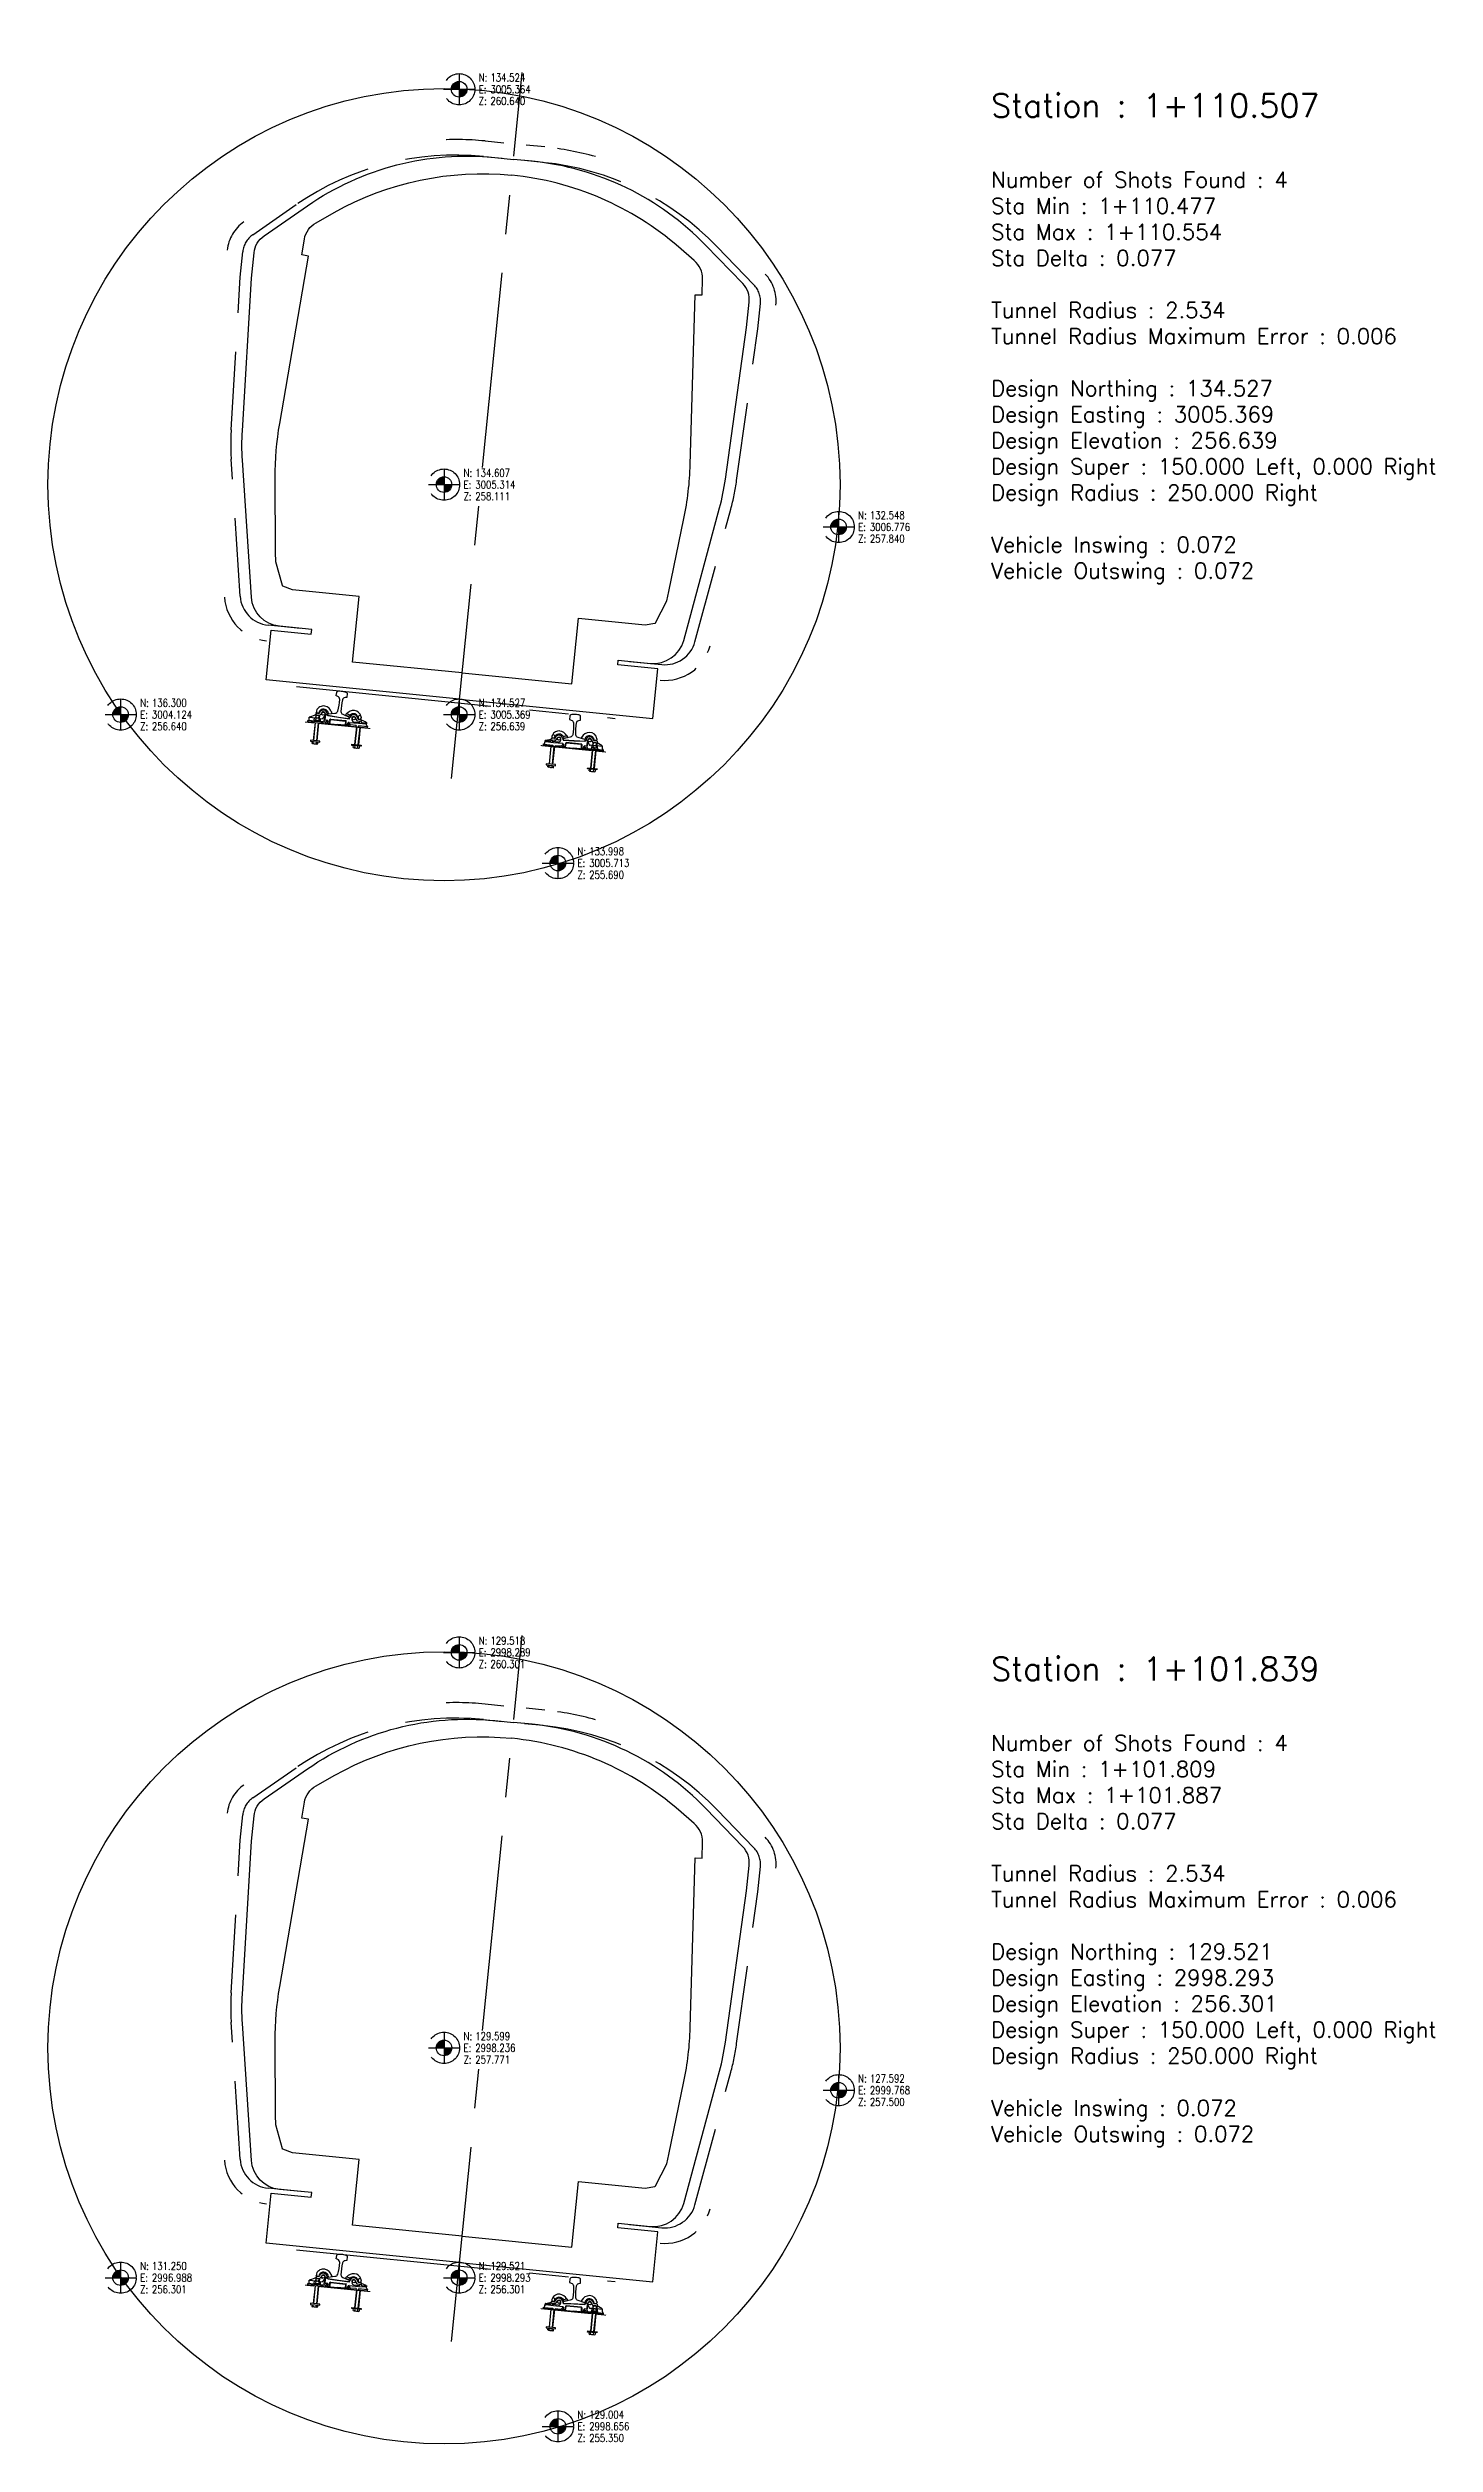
# Model space of a CAD drawing. Header units: metres. Extents: x 2931 to 3383, y 9 to 178.
# Drawn here: x 3074.16 to 3083.03, y 127.98 to 143.31 of the extents above; entities that cross this region are included whole.
import ezdxf
from ezdxf.enums import TextEntityAlignment as Align

# ---------------------------------------------------------------- set-up
doc = ezdxf.new("R2010")
doc.units = ezdxf.units.M
for name, pattern in [('CENTER', [2, 1.25, -0.25, 0.25, -0.25]), ('DASHED', [0.75, 0.5, -0.25]), ('DASHED2', [0.375, 0.25, -0.125])]:
    doc.linetypes.add(name, pattern=pattern)
doc.layers.get('0').update_dxf_attribs({"linetype": 'CONTINUOUS'})
for name, color, linetype in [('0-DIM', 7, 'CONTINUOUS'), ('0-LINE', 7, 'CONTINUOUS'), ('0-TXT', 7, 'CONTINUOUS'), ('G-ANNO', 1, 'CONTINUOUS')]:
    doc.layers.add(name, color=color, linetype=linetype)
doc.styles.get("Standard").update_dxf_attribs({"font": 'romans.shx'})

msp = doc.modelspace()

# ---------------------------------------------------------------- texts
at = {"layer": '0-TXT', "char_height": 0.15, "attachment_point": 1}
for s, insert in [('{\\H0.15000000;Station : 1+110.507\\P\\P}{\\H0.10000000;Number of Shots Found : 4\\P}{\\H0.10000000;Sta Min : 1+110.477\\P}{\\H0.10000000;Sta Max : 1+110.554\\P}{\\H0.10000000;Sta Delta : 0.077\\P\\P}{\\H0.10000000;Tunnel Radius : 2.534\\P}{\\H0.10000000;Tunnel Radius Maximum Error : 0.006\\P\\P}{\\H0.10000000;Design Northing : 134.527\\P}{\\H0.10000000;Design Easting : 3005.369\\P}{\\H0.10000000;Design Elevation : 256.639\\P}{\\H0.10000000;Design Super : 150.000 Left, 0.000 Right\\P}{\\H0.10000000;Design Radius : 250.000 Right\\P\\P}{\\H0.10000000;Vehicle Inswing : 0.072\\P}{\\H0.10000000;Vehicle Outswing : 0.072}', (3080.192, 143.017)), ('{\\H0.15000000;Station : 1+101.839\\P\\P}{\\H0.10000000;Number of Shots Found : 4\\P}{\\H0.10000000;Sta Min : 1+101.809\\P}{\\H0.10000000;Sta Max : 1+101.887\\P}{\\H0.10000000;Sta Delta : 0.077\\P\\P}{\\H0.10000000;Tunnel Radius : 2.534\\P}{\\H0.10000000;Tunnel Radius Maximum Error : 0.006\\P\\P}{\\H0.10000000;Design Northing : 129.521\\P}{\\H0.10000000;Design Easting : 2998.293\\P}{\\H0.10000000;Design Elevation : 256.301\\P}{\\H0.10000000;Design Super : 150.000 Left, 0.000 Right\\P}{\\H0.10000000;Design Radius : 250.000 Right\\P\\P}{\\H0.10000000;Vehicle Inswing : 0.072\\P}{\\H0.10000000;Vehicle Outswing : 0.072}', (3080.192, 133.017))]:
    msp.add_mtext(s, dxfattribs=dict(at, insert=insert))

# ---------------------------------------------------------------- blocks, each defined once
blk = doc.blocks.new('SECT-REF')
for p, q in [((-0.1, 0), (0.1, 0)), ((0, 0.1), (0, -0.1))]:
    blk.add_line(p, q)
at = {"const_width": 0.05}
for points in [[(0, 0.025, 0.414214), (-0.025, 0, 1)], [(0, -0.025, 0.414214), (0.025, 0, 1)]]:
    blk.add_lwpolyline(points, format="xyb", dxfattribs=at)
at = {"linetype": 'DASHED2'}
blk.add_circle((0, 0), 0.1, dxfattribs=at)
blk.add_circle((0, 0), 0.05)
at = {"width": 0.8}
for s, p in [('N:', (0.125, 0.075)), ('E:', (0.125, 0)), ('Z:', (0.125, -0.075))]:
    blk.add_text(s, height=0.05, dxfattribs=at).set_placement(p, align=Align.MIDDLE_LEFT)
for tag, p in [('N', (0.2, 0.075)), ('E', (0.2, 0)), ('Z', (0.2, -0.075))]:
    blk.add_attdef(tag, text='', height=0.05, dxfattribs=at).set_placement(p, align=Align.MIDDLE_LEFT)
blk = doc.blocks.new('TESTTRAINSECTION')
at = {"color": 1, "linetype": 'CENTER'}
for p, q in [((0, -0.486), (0, 4.052)), ((-1.047, 0), (1.004, 0))]:
    blk.add_line(p, q, dxfattribs=at)
at = {"color": 1, "linetype": 'Continuous'}
for p, q in [((-0.904, -0.141), (-0.904, -0.143)), ((-0.903, -0.153), (-0.886, -0.154)), ((-0.869, -0.152), (-0.877, -0.165)), ((-0.694, -0.158), (-0.714, -0.152)), ((-0.693, -0.146), (-0.708, -0.142)), ((0.69, -0.146), (0.704, -0.142)), ((0.691, -0.157), (0.711, -0.152)), ((0.866, -0.152), (0.874, -0.165)), ((0.9, -0.153), (0.882, -0.154)), ((0.901, -0.141), (0.901, -0.143)), ((-0.853, -0.208), (-0.952, -0.208)), ((-0.952, -0.217), (-0.952, -0.208)), ((-0.952, -0.217), (-0.951, -0.216)), ((-0.952, -0.217), (-0.76, -0.217)), ((-0.841, -0.21), (-0.951, -0.21)), ((-0.951, -0.217), (-0.951, -0.21)), ((-0.945, -0.186), (-0.904, -0.186)), ((-0.945, -0.202), (-0.945, -0.186)), ((-0.941, -0.183), (-0.907, -0.167)), ((-0.941, -0.184), (-0.941, -0.186)), ((-0.933, -0.208), (-0.933, -0.21)), ((-0.928, -0.21), (-0.928, -0.217)), ((-0.921, -0.21), (-0.921, -0.217)), ((-0.913, -0.201), (-0.873, -0.201)), ((-0.913, -0.201), (-0.913, -0.208)), ((-0.913, -0.208), (-0.873, -0.208)), ((-0.912, -0.201), (-0.912, -0.189)), ((-0.879, -0.187), (-0.907, -0.187)), ((-0.905, -0.155), (-0.906, -0.186)), ((-0.904, -0.17), (-0.904, -0.187)), ((-0.904, -0.217), (-0.904, -0.332)), ((-0.903, -0.189), (-0.903, -0.201)), ((-0.899, -0.17), (-0.899, -0.17)), ((-0.898, -0.208), (-0.891, -0.201)), ((-0.896, -0.167), (-0.883, -0.168)), ((-0.896, -0.208), (-0.888, -0.201)), ((-0.883, -0.189), (-0.883, -0.201)), ((-0.882, -0.17), (-0.882, -0.187)), ((-0.882, -0.217), (-0.882, -0.332)), ((-0.874, -0.188), (-0.863, -0.188)), ((-0.874, -0.189), (-0.874, -0.201)), ((-0.873, -0.201), (-0.873, -0.208)), ((-0.865, -0.21), (-0.865, -0.217)), ((-0.847, -0.165), (-0.858, -0.184)), ((-0.858, -0.21), (-0.858, -0.217)), ((-0.853, -0.208), (-0.853, -0.21)), ((-0.847, -0.202), (-0.847, -0.166)), ((-0.845, -0.157), (-0.832, -0.157)), ((-0.845, -0.157), (-0.832, -0.157)), ((-0.843, -0.159), (-0.845, -0.192)), ((-0.843, -0.194), (-0.831, -0.194)), ((-0.831, -0.163), (-0.836, -0.157)), ((-0.835, -0.201), (-0.831, -0.201)), ((-0.835, -0.201), (-0.835, -0.204)), ((-0.831, -0.164), (-0.831, -0.159)), ((-0.829, -0.165), (-0.69, -0.172)), ((-0.828, -0.204), (-0.828, -0.21)), ((-0.826, -0.203), (-0.827, -0.217)), ((-0.825, -0.215), (-0.76, -0.215)), ((-0.823, -0.213), (-0.824, -0.203)), ((-0.823, -0.211), (-0.823, -0.201)), ((-0.821, -0.212), (-0.815, -0.212)), ((-0.813, -0.211), (-0.812, -0.188)), ((-0.81, -0.213), (-0.809, -0.19)), ((-0.809, -0.185), (-0.711, -0.185)), ((-0.807, -0.188), (-0.713, -0.188)), ((-0.694, -0.215), (-0.76, -0.215)), ((-0.76, -0.217), (-0.567, -0.217)), ((-0.709, -0.213), (-0.71, -0.19)), ((-0.706, -0.211), (-0.708, -0.188)), ((-0.705, -0.212), (-0.698, -0.212)), ((-0.697, -0.211), (-0.696, -0.201)), ((-0.696, -0.213), (-0.695, -0.203)), ((-0.693, -0.203), (-0.693, -0.217)), ((-0.691, -0.204), (-0.691, -0.21)), ((-0.689, -0.171), (-0.688, -0.166)), ((-0.689, -0.201), (-0.685, -0.201)), ((-0.688, -0.194), (-0.629, -0.194)), ((-0.685, -0.201), (-0.685, -0.204)), ((-0.642, -0.21), (-0.678, -0.21)), ((-0.672, -0.175), (-0.667, -0.184)), ((-0.661, -0.188), (-0.623, -0.188)), ((-0.65, -0.162), (-0.642, -0.176)), ((-0.642, -0.21), (-0.642, -0.217)), ((-0.637, -0.217), (-0.637, -0.332)), ((-0.636, -0.179), (-0.622, -0.18)), ((-0.634, -0.153), (-0.634, -0.159)), ((-0.633, -0.165), (-0.615, -0.166)), ((-0.633, -0.167), (-0.615, -0.168)), ((-0.629, -0.194), (-0.579, -0.193)), ((-0.568, -0.21), (-0.626, -0.21)), ((-0.626, -0.21), (-0.626, -0.217)), ((-0.62, -0.183), (-0.619, -0.184)), ((-0.614, -0.154), (-0.615, -0.159)), ((-0.615, -0.217), (-0.615, -0.332)), ((-0.613, -0.182), (-0.614, -0.168)), ((-0.579, -0.183), (-0.611, -0.173)), ((-0.608, -0.187), (-0.58, -0.186)), ((-0.608, -0.186), (-0.575, -0.186)), ((-0.584, -0.186), (-0.584, -0.186)), ((-0.582, -0.186), (-0.583, -0.186)), ((-0.578, -0.184), (-0.578, -0.186)), ((-0.578, -0.188), (-0.578, -0.191)), ((-0.575, -0.202), (-0.575, -0.186)), ((-0.567, -0.208), (-0.568, -0.208)), ((-0.568, -0.217), (-0.568, -0.21)), ((-0.567, -0.217), (-0.567, -0.208)), ((0.564, -0.217), (0.564, -0.208)), ((0.564, -0.208), (0.565, -0.208)), ((0.756, -0.217), (0.564, -0.217)), ((0.565, -0.21), (0.623, -0.21)), ((0.565, -0.217), (0.565, -0.21)), ((0.605, -0.186), (0.572, -0.186)), ((0.572, -0.202), (0.572, -0.186)), ((0.575, -0.184), (0.575, -0.186)), ((0.575, -0.188), (0.575, -0.191)), ((0.576, -0.183), (0.608, -0.173)), ((0.605, -0.187), (0.576, -0.186)), ((0.626, -0.194), (0.576, -0.193)), ((0.579, -0.186), (0.579, -0.186)), ((0.58, -0.186), (0.581, -0.186)), ((0.61, -0.182), (0.61, -0.167)), ((0.611, -0.154), (0.611, -0.159)), ((0.63, -0.165), (0.612, -0.166)), ((0.63, -0.167), (0.612, -0.167)), ((0.612, -0.217), (0.612, -0.332)), ((0.616, -0.182), (0.616, -0.184)), ((0.633, -0.179), (0.619, -0.179)), ((0.658, -0.187), (0.619, -0.187)), ((0.623, -0.21), (0.623, -0.217)), ((0.685, -0.194), (0.626, -0.194)), ((0.631, -0.153), (0.631, -0.159)), ((0.634, -0.217), (0.634, -0.332)), ((0.646, -0.162), (0.638, -0.176)), ((0.638, -0.21), (0.675, -0.21)), ((0.638, -0.21), (0.638, -0.217)), ((0.669, -0.175), (0.664, -0.184)), ((0.682, -0.201), (0.682, -0.204)), ((0.685, -0.201), (0.682, -0.201)), ((0.685, -0.17), (0.685, -0.166)), ((0.826, -0.165), (0.687, -0.172)), ((0.688, -0.204), (0.688, -0.21)), ((0.69, -0.203), (0.69, -0.217)), ((0.691, -0.215), (0.756, -0.215)), ((0.693, -0.213), (0.692, -0.203)), ((0.693, -0.211), (0.693, -0.201)), ((0.702, -0.212), (0.695, -0.212)), ((0.703, -0.211), (0.704, -0.188)), ((0.706, -0.213), (0.707, -0.19)), ((0.805, -0.185), (0.707, -0.185)), ((0.803, -0.188), (0.709, -0.188)), ((0.822, -0.215), (0.756, -0.215)), ((0.949, -0.217), (0.756, -0.217)), ((0.807, -0.213), (0.806, -0.19)), ((0.81, -0.211), (0.809, -0.188)), ((0.818, -0.212), (0.811, -0.212)), ((0.82, -0.211), (0.82, -0.201)), ((0.82, -0.213), (0.821, -0.203)), ((0.823, -0.203), (0.823, -0.217)), ((0.825, -0.204), (0.825, -0.21)), ((0.827, -0.163), (0.833, -0.157)), ((0.827, -0.163), (0.828, -0.159)), ((0.84, -0.194), (0.828, -0.194)), ((0.831, -0.201), (0.828, -0.201)), ((0.842, -0.157), (0.829, -0.157)), ((0.842, -0.157), (0.829, -0.157)), ((0.831, -0.201), (0.831, -0.204)), ((0.838, -0.21), (0.948, -0.21)), ((0.84, -0.159), (0.841, -0.192)), ((0.843, -0.165), (0.855, -0.184)), ((0.844, -0.202), (0.844, -0.166)), ((0.85, -0.208), (0.949, -0.208)), ((0.85, -0.208), (0.85, -0.21)), ((0.855, -0.21), (0.855, -0.217)), ((0.871, -0.187), (0.86, -0.187)), ((0.862, -0.21), (0.862, -0.217)), ((0.91, -0.201), (0.87, -0.201)), ((0.87, -0.201), (0.87, -0.208)), ((0.91, -0.208), (0.87, -0.208)), ((0.871, -0.189), (0.871, -0.201)), ((0.875, -0.187), (0.904, -0.187)), ((0.893, -0.167), (0.879, -0.168)), ((0.879, -0.17), (0.879, -0.187)), ((0.879, -0.217), (0.879, -0.332)), ((0.88, -0.189), (0.88, -0.201)), ((0.892, -0.208), (0.885, -0.201)), ((0.895, -0.208), (0.887, -0.201)), ((0.896, -0.17), (0.896, -0.17)), ((0.899, -0.189), (0.899, -0.201)), ((0.901, -0.17), (0.901, -0.187)), ((0.941, -0.186), (0.901, -0.186)), ((0.901, -0.217), (0.901, -0.332)), ((0.902, -0.155), (0.903, -0.186)), ((0.937, -0.183), (0.904, -0.167)), ((0.909, -0.201), (0.909, -0.189)), ((0.91, -0.201), (0.91, -0.208)), ((0.918, -0.21), (0.918, -0.217)), ((0.925, -0.21), (0.925, -0.217)), ((0.93, -0.208), (0.93, -0.21)), ((0.938, -0.184), (0.938, -0.186)), ((0.941, -0.202), (0.941, -0.186)), ((0.948, -0.217), (0.948, -0.21)), ((0.949, -0.217), (0.948, -0.216)), ((0.949, -0.217), (0.949, -0.208)), ((-0.912, -0.339), (-0.912, -0.351)), ((-0.879, -0.353), (-0.907, -0.353)), ((-0.903, -0.351), (-0.903, -0.339)), ((-0.883, -0.351), (-0.883, -0.339)), ((-0.874, -0.351), (-0.874, -0.339)), ((-0.646, -0.351), (-0.646, -0.339)), ((-0.641, -0.353), (-0.612, -0.353)), ((-0.636, -0.351), (-0.636, -0.339)), ((-0.617, -0.351), (-0.617, -0.339)), ((-0.607, -0.339), (-0.607, -0.351)), ((0.604, -0.339), (0.604, -0.351)), ((0.638, -0.352), (0.609, -0.352)), ((0.613, -0.351), (0.613, -0.339)), ((0.633, -0.351), (0.633, -0.339)), ((0.642, -0.351), (0.642, -0.339)), ((0.871, -0.351), (0.871, -0.339)), ((0.875, -0.352), (0.904, -0.352)), ((0.88, -0.351), (0.88, -0.339)), ((0.899, -0.351), (0.899, -0.339)), ((0.909, -0.339), (0.909, -0.351))]:
    blk.add_line(p, q, dxfattribs=at)
at = {"color": 1}
for p, q in [((-0.888, -0.153), (-0.885, -0.154)), ((-0.878, -0.135), (-0.873, -0.138)), ((0.875, -0.135), (0.869, -0.138)), ((0.885, -0.153), (0.882, -0.154)), ((-0.904, -0.17), (-0.882, -0.17)), ((-0.874, -0.159), (-0.862, -0.164)), ((-0.693, -0.216), (-0.693, -0.217)), ((0.69, -0.216), (0.69, -0.217)), ((0.87, -0.159), (0.859, -0.164)), ((0.901, -0.17), (0.879, -0.17))]:
    blk.add_line(p, q, dxfattribs=at)
at = {"color": 1, "linetype": 'DASHED'}
for p, q in [((-0.904, -0.155), (-0.886, -0.156)), ((-0.903, -0.187), (-0.903, -0.17)), ((-0.903, -0.332), (-0.903, -0.217)), ((-0.883, -0.187), (-0.883, -0.17)), ((-0.883, -0.332), (-0.883, -0.217)), ((-0.637, -0.332), (-0.637, -0.217)), ((-0.616, -0.332), (-0.616, -0.217)), ((0.613, -0.332), (0.613, -0.217)), ((0.633, -0.332), (0.633, -0.217)), ((0.879, -0.187), (0.879, -0.17)), ((0.879, -0.332), (0.879, -0.217)), ((0.9, -0.155), (0.883, -0.155)), ((0.9, -0.187), (0.9, -0.17)), ((0.9, -0.332), (0.9, -0.217))]:
    blk.add_line(p, q, dxfattribs=at)
for points in [[(0, 0.023), (-1.244, 0.023), (-1.244, 0.343), (-0.985, 0.343), (-0.985, 0.373), (-1.193, 0.373, -0.366742), (-1.39, 0.54), (-1.534, 1.406, -0.031262), (-1.553, 1.593), (-1.592, 2.571), (-1.592, 2.734, -0.220291), (-1.539, 2.849), (-1.281, 3.068, -0.177715), (-0.12, 3.494), (0, 3.494)], [(0, 0.192), (-0.705, 0.192), (-0.705, 0.614), (-1.134, 0.614), (-1.196, 0.631, -0.236809), (-1.2, 0.634), (-1.258, 0.782), (-1.265, 0.842), (-1.314, 1.316, -0.043503), (-1.32, 1.664), (-1.244, 2.748), (-1.287, 2.751), (-1.28, 2.853, -0.225849), (-1.216, 2.965), (-1.107, 3.042, -0.154332), (0, 3.392, -0.154332)], [(0, 0.023), (1.244, 0.023), (1.244, 0.343), (0.985, 0.343), (0.985, 0.373), (1.193, 0.373, 0.366742), (1.39, 0.54), (1.534, 1.406, 0.031262), (1.553, 1.593), (1.592, 2.571), (1.592, 2.734, 0.220291), (1.539, 2.849), (1.281, 3.068, 0.177715), (0.12, 3.494), (0, 3.494)], [(0, 0.192), (0.705, 0.192), (0.705, 0.614), (1.134, 0.614), (1.196, 0.631, 0.236809), (1.2, 0.634), (1.258, 0.782), (1.265, 0.842), (1.314, 1.316, 0.043503), (1.32, 1.664), (1.244, 2.748), (1.287, 2.751), (1.28, 2.853, 0.225849), (1.216, 2.965), (1.107, 3.042, 0.154332), (0, 3.392, 0.154332)]]:
    blk.add_lwpolyline(points, format="xyb")
at = {"color": 1}
for points in [[(-0.768, -0.13, 0.053688), (-0.763, -0.054, 0.319129), (-0.777, -0.036), (-0.786, -0.033, -0.351175), (-0.787, -0.032), (-0.786, -0.011, -0.296292), (-0.78, -0.002, -0.082948), (-0.767, 0, -0.015636), (-0.751, 0, -0.015636), (-0.735, -0.002, -0.082948), (-0.723, -0.005, -0.296292), (-0.718, -0.014), (-0.718, -0.035, -0.351175), (-0.72, -0.037), (-0.729, -0.039, 0.319129), (-0.745, -0.055, 0.053688), (-0.747, -0.131, 0.309759), (-0.734, -0.147), (-0.691, -0.161, -0.344165), (-0.689, -0.162), (-0.69, -0.17, -0.414214), (-0.692, -0.172), (-0.76, -0.169), (-0.828, -0.165, -0.414214), (-0.829, -0.163), (-0.829, -0.155, -0.344165), (-0.828, -0.154), (-0.784, -0.145, 0.309759)], [(0.764, -0.129, -0.053688), (0.759, -0.053, -0.319129), (0.773, -0.036), (0.782, -0.033, 0.351175), (0.783, -0.032), (0.782, -0.01, 0.296292), (0.775, -0.002, 0.082948), (0.763, 0, 0.015636), (0.747, 0, 0.015636), (0.731, -0.002, 0.082948), (0.719, -0.005, 0.296292), (0.714, -0.014), (0.714, -0.035, 0.351175), (0.716, -0.036), (0.725, -0.038, -0.319129), (0.74, -0.054, -0.053688), (0.743, -0.131, -0.309759), (0.729, -0.147), (0.686, -0.16, 0.344165), (0.685, -0.162), (0.686, -0.17, 0.414214), (0.687, -0.172), (0.755, -0.168), (0.824, -0.165, 0.414214), (0.825, -0.163), (0.825, -0.155, 0.344165), (0.823, -0.154), (0.779, -0.145, -0.309759)]]:
    blk.add_lwpolyline(points, format="xyb", close=True, dxfattribs=at)
at = {"color": 1, "const_width": 0.00639}
for points in [[(-0.97, -0.22), (-0.911, -0.22)], [(-0.876, -0.22), (-0.55, -0.22)], [(0.872, -0.22), (0.546, -0.22)], [(0.967, -0.22), (0.907, -0.22)]]:
    blk.add_lwpolyline(points, dxfattribs=at)
at = {"color": 1, "linetype": 'Continuous'}
for points in [[(-0.923, -0.332), (-0.923, -0.339), (-0.863, -0.339), (-0.863, -0.332)], [(-0.596, -0.332), (-0.596, -0.339), (-0.656, -0.339), (-0.656, -0.332)], [(0.593, -0.332), (0.593, -0.339), (0.653, -0.339), (0.653, -0.332)], [(0.92, -0.332), (0.92, -0.339), (0.86, -0.339), (0.86, -0.332)]]:
    blk.add_lwpolyline(points, close=True, dxfattribs=at)
at = {"color": 1}
for centre in [(-0.858, -0.155), (0.855, -0.155), (-0.661, -0.165), (0.658, -0.165)]:
    blk.add_circle(centre, 0.01, dxfattribs=at)
for centre, radius, start, end in [((-0.894, -0.145), 0.01, 167.5355, 235.1402), ((-0.904, -0.155), 0.00152, 87.1377, 177.9997), ((-0.858, -0.154), 0.048, 83.1795, 164.5159), ((-0.894, -0.145), 0.01, 299.1351, 345.8852), ((-0.858, -0.154), 0.0279, 141.7204, 167.2043), ((-0.858, -0.158), 0.0254, 10.3509, 164.8198), ((-0.858, -0.154), 0.0279, 71.473, 141.7204), ((-0.858, -0.153), 0.0101, 23.4439, 156.5561), ((-0.859, -0.163), 0.0571, 22.7657, 83.1958), ((-0.86, -0.162), 0.0371, 27.5419, 71.4722), ((-0.811, -0.144), 0.00664, 287.8284, 58.9405), ((-0.662, -0.173), 0.0571, 89.3018, 147.22), ((-0.698, -0.152), 0.0071, 275.4663, 52.3207), ((-0.66, -0.173), 0.0371, 101.0253, 144.7264), ((-0.661, -0.168), 0.0254, 9.4553, 161.8051), ((-0.624, -0.154), 0.01, 355.9428, 180.2719), ((0.621, -0.154), 0.01, 359.7281, 184.0572), ((0.658, -0.168), 0.0254, 18.1949, 170.5447), ((0.659, -0.173), 0.0571, 32.78, 90.6982), ((0.657, -0.172), 0.0371, 35.2736, 78.9747), ((0.694, -0.151), 0.0071, 127.6793, 264.5337), ((0.807, -0.143), 0.00664, 121.0595, 252.1716), ((0.855, -0.163), 0.0571, 96.8042, 157.2343), ((0.857, -0.162), 0.0371, 108.5278, 152.4581), ((0.855, -0.158), 0.0254, 15.1802, 169.6491), ((0.854, -0.154), 0.0279, 38.2796, 108.527), ((0.855, -0.153), 0.0101, 23.4439, 156.5561), ((0.854, -0.154), 0.048, 15.4841, 96.8205), ((0.854, -0.154), 0.0279, 12.7957, 38.2796), ((0.891, -0.145), 0.01, 194.1148, 240.8649), ((0.891, -0.145), 0.01, 304.8598, 12.4645), ((0.9, -0.155), 0.00152, 2.0003, 92.8623), ((-0.94, -0.184), 0.00152, 115, 179.9996), ((-0.907, -0.195), 0.00759, 50.6846, 129.3154), ((-0.893, -0.215), 0.0278, 69.7447, 110.2553), ((-0.896, -0.17), 0.00305, 87.138, 177.9799), ((-0.879, -0.195), 0.00759, 50.6846, 129.3154), ((-0.853, -0.202), 0.00635, 270, 0), ((-0.835, -0.21), 0.00635, 270, 0), ((-0.822, -0.152), 0.0112, 190.3513, 213.7332), ((-0.832, -0.159), 0.00152, 2.9999, 90.0002), ((-0.707, -0.213), 0.00229, 182.9999, 270), ((-0.694, -0.216), 0.00152, 0, 90), ((-0.69, -0.17), 0.00152, 267.1377, 357.0003), ((-0.633, -0.162), 0.00317, 192.6035, 267.1377), ((-0.633, -0.164), 0.00317, 189.4553, 267.1376), ((-0.625, -0.157), 0.01, 185.4477, 235.1341), ((-0.623, -0.185), 0.00305, 270, 1.9986), ((-0.625, -0.157), 0.01, 299.1272, 348.8136), ((-0.608, -0.181), 0.00483, 181.9248, 270.0748), ((0.605, -0.181), 0.00483, 269.9252, 358.0752), ((0.621, -0.157), 0.01, 191.1864, 240.8728), ((0.619, -0.184), 0.00305, 178.0014, 270), ((0.621, -0.157), 0.01, 304.8659, 354.5523), ((0.63, -0.162), 0.00317, 272.8623, 347.3965), ((0.63, -0.163), 0.00317, 272.8624, 350.5447), ((0.687, -0.17), 0.00152, 182.9997, 272.8623), ((0.691, -0.216), 0.00152, 90, 180), ((0.704, -0.212), 0.00229, 270, 357.0001), ((0.831, -0.21), 0.00635, 180, 270), ((0.819, -0.152), 0.0112, 326.2668, 349.6487), ((0.829, -0.159), 0.00152, 89.9998, 177.0001), ((0.85, -0.202), 0.00635, 180, 270), ((0.875, -0.195), 0.00759, 50.6846, 129.3154), ((0.89, -0.215), 0.0278, 69.7447, 110.2553), ((0.893, -0.17), 0.00305, 2.0201, 92.862), ((0.904, -0.195), 0.00759, 50.6846, 129.3154), ((0.937, -0.184), 0.00152, 0.0004, 65), ((-0.907, -0.345), 0.00759, 230.6846, 309.3154), ((-0.893, -0.325), 0.0278, 249.7447, 290.2553), ((-0.879, -0.345), 0.00759, 230.6846, 309.3154), ((-0.641, -0.345), 0.00759, 230.6846, 309.3154), ((-0.626, -0.325), 0.0278, 249.7447, 290.2553), ((-0.612, -0.345), 0.00759, 230.6846, 309.3154), ((0.609, -0.345), 0.00759, 230.6846, 309.3154), ((0.623, -0.325), 0.0278, 249.7447, 290.2553), ((0.638, -0.345), 0.00759, 230.6846, 309.3154), ((0.875, -0.345), 0.00759, 230.6846, 309.3154), ((0.89, -0.325), 0.0278, 249.7447, 290.2553), ((0.904, -0.345), 0.00759, 230.6846, 309.3154)]:
    blk.add_arc(centre, radius, start, end, dxfattribs=at)
at = {"color": 1, "linetype": 'Continuous'}
for centre, radius, start, end in [((-0.885, -0.151), 0.00317, 267.1378, 344.8198), ((-0.886, -0.152), 0.00318, 267.1368, 347.9313), ((-0.858, -0.158), 0.0131, 330, 150), ((-0.822, -0.146), 0.0071, 158.835, 259.0295), ((-0.709, -0.148), 0.00664, 79.9047, 238.6637), ((-0.662, -0.164), 0.0279, 11.3299, 101.0254), ((-0.662, -0.164), 0.048, 20.0455, 89.319), ((0.659, -0.163), 0.048, 90.681, 159.9545), ((0.659, -0.163), 0.0279, 78.9746, 168.6701), ((0.705, -0.148), 0.00664, 301.3363, 100.0953), ((0.819, -0.146), 0.0071, 280.9705, 21.165), ((0.855, -0.158), 0.0131, 30, 210), ((0.882, -0.151), 0.00317, 195.1802, 272.8622), ((0.883, -0.152), 0.00318, 192.0687, 272.8632), ((-0.951, -0.202), 0.00635, 270, 0), ((-0.909, -0.164), 0.00318, 295.0007, 358.0002), ((-0.904, -0.156), 0.00152, 87.136, 178.0003), ((-0.882, -0.162), 0.00635, 267.1376, 330.0001), ((-0.863, -0.181), 0.00635, 269.9999, 330), ((-0.843, -0.192), 0.00152, 178, 270), ((-0.842, -0.159), 0.00152, 90.0002, 178.0002), ((-0.841, -0.204), 0.00635, 270, 0), ((-0.829, -0.164), 0.00152, 182.9999, 267.1369), ((-0.831, -0.202), 0.00787, 3.0001, 90), ((-0.831, -0.204), 0.00267, 0, 90), ((-0.825, -0.216), 0.00152, 90.0002, 178.0002), ((-0.825, -0.203), 0.00111, 3.0001, 177.9999), ((-0.821, -0.211), 0.00152, 182.9997, 269.9999), ((-0.821, -0.213), 0.00229, 182.9991, 269.9999), ((-0.815, -0.211), 0.00152, 269.9999, 357.0001), ((-0.809, -0.188), 0.00318, 89.9999, 176.9999), ((-0.812, -0.213), 0.00229, 269.9999, 357.0001), ((-0.807, -0.19), 0.00229, 90, 177), ((-0.713, -0.19), 0.00229, 2.9999, 90), ((-0.711, -0.188), 0.00318, 2.9999, 89.9999), ((-0.705, -0.211), 0.00152, 183, 270), ((-0.698, -0.211), 0.00152, 270, 357.0001), ((-0.698, -0.213), 0.00229, 270, 356.9999), ((-0.688, -0.202), 0.00787, 90, 177.0001), ((-0.694, -0.203), 0.00111, 2.0001, 176.9999), ((-0.689, -0.204), 0.00267, 90, 180), ((-0.685, -0.21), 0.00635, 180, 270), ((-0.696, -0.157), 0.0112, 313.9124, 341.8053), ((-0.687, -0.166), 0.00152, 133.9117, 176.9991), ((-0.678, -0.204), 0.00635, 180, 270), ((-0.661, -0.168), 0.0131, 30, 210), ((-0.661, -0.181), 0.00635, 210.0001, 270.0001), ((-0.636, -0.173), 0.00635, 209.9999, 267.1375), ((-0.623, -0.183), 0.00305, 1.9996, 87.1375), ((-0.615, -0.168), 0.00152, 1.9995, 87.1377), ((-0.615, -0.169), 0.00152, 1.9995, 87.1376), ((-0.61, -0.17), 0.00317, 181.9994, 252.9999), ((-0.608, -0.182), 0.00483, 181.9995, 271.4321), ((-0.579, -0.188), 0.00152, 359.9996, 91.4322), ((-0.579, -0.184), 0.00152, 359.9996, 73.0001), ((-0.579, -0.191), 0.00152, 271.4321, 0), ((-0.568, -0.202), 0.00635, 180, 270), ((0.565, -0.202), 0.00635, 270, 0), ((0.576, -0.184), 0.00152, 106.9999, 180.0004), ((0.576, -0.188), 0.00152, 88.5678, 180.0004), ((0.576, -0.191), 0.00152, 180, 268.5679), ((0.605, -0.182), 0.00483, 268.5679, 358.0005), ((0.607, -0.17), 0.00317, 287.0001, 358.0006), ((0.612, -0.167), 0.00152, 92.8623, 178.0005), ((0.612, -0.169), 0.00152, 92.8624, 178.0005), ((0.619, -0.182), 0.00305, 92.8625, 178.0004), ((0.633, -0.172), 0.00635, 272.8625, 330.0001), ((0.658, -0.168), 0.0131, 330, 150), ((0.658, -0.181), 0.00635, 269.9999, 329.9999), ((0.675, -0.204), 0.00635, 270, 0), ((0.693, -0.157), 0.0112, 198.1947, 226.0876), ((0.682, -0.21), 0.00635, 270, 0), ((0.684, -0.166), 0.00152, 3.0009, 46.0883), ((0.685, -0.202), 0.00787, 2.9999, 90), ((0.685, -0.204), 0.00267, 0, 90), ((0.691, -0.203), 0.00111, 3.0001, 177.9999), ((0.695, -0.211), 0.00152, 182.9999, 270), ((0.695, -0.212), 0.00229, 183.0001, 270), ((0.702, -0.211), 0.00152, 270, 357), ((0.707, -0.188), 0.00318, 90.0001, 177.0001), ((0.709, -0.19), 0.00229, 90, 177.0001), ((0.803, -0.19), 0.00229, 3, 90), ((0.805, -0.188), 0.00318, 3.0001, 90.0001), ((0.809, -0.212), 0.00229, 182.9999, 270.0001), ((0.811, -0.211), 0.00152, 182.9999, 270.0001), ((0.818, -0.211), 0.00152, 270.0001, 357.0003), ((0.818, -0.212), 0.00229, 270.0001, 357.0009), ((0.828, -0.202), 0.00787, 90, 176.9999), ((0.822, -0.203), 0.00111, 2.0001, 176.9999), ((0.822, -0.216), 0.00152, 1.9998, 89.9998), ((0.828, -0.204), 0.00267, 90, 180), ((0.826, -0.163), 0.00152, 272.8631, 357.0001), ((0.838, -0.204), 0.00635, 180, 270), ((0.839, -0.159), 0.00152, 1.9998, 89.9998), ((0.84, -0.192), 0.00152, 270, 2), ((0.86, -0.181), 0.00635, 210, 270.0001), ((0.879, -0.162), 0.00635, 209.9999, 272.8624), ((0.9, -0.156), 0.00152, 1.9997, 92.864), ((0.905, -0.164), 0.00318, 181.9998, 244.9993), ((0.948, -0.202), 0.00635, 180, 270)]:
    blk.add_arc(centre, radius, start, end, dxfattribs=at)
blk = doc.blocks.new('RTESTTRAINSECTION')
at = {"linetype": 'DASHED2'}
blk.add_line((0.12, 3.594), (0, 3.594), dxfattribs=at)
at = {"linetype": 'DASHED'}
blk.add_lwpolyline([(0.985, 0.373), (1.193, 0.373, 0.366742), (1.39, 0.54), (1.534, 1.406, 0.031262), (1.553, 1.593), (1.592, 2.571), (1.592, 2.734, 0.220291), (1.539, 2.849), (1.281, 3.068, 0.177715), (0.12, 3.494), (0, 3.494)], format="xyb", dxfattribs=at)
at = {"linetype": 'DASHED2'}
for centre, radius, start, end in [((0.12, 1.699), 1.894, 80.0019, 90.0018), ((1.442, 2.734), 0.25, 0, 49.6933), ((1.193, 0.573), 0.3, 270, 350.5603)]:
    blk.add_arc(centre, radius, start, end, dxfattribs=at)
blk = doc.blocks.new('LTESTTRAINSECTION')
at = {"linetype": 'DASHED2'}
blk.add_line((-0.12, 3.594), (0, 3.594), dxfattribs=at)
at = {"linetype": 'DASHED'}
blk.add_lwpolyline([(-0.985, 0.373), (-1.193, 0.373, -0.366742), (-1.39, 0.54), (-1.534, 1.406, -0.031262), (-1.553, 1.593), (-1.592, 2.571), (-1.592, 2.734, -0.220291), (-1.539, 2.849), (-1.281, 3.068, -0.177715), (-0.12, 3.494), (0, 3.494)], format="xyb", dxfattribs=at)
at = {"linetype": 'DASHED2'}
for centre, radius, start, end in [((-0.12, 1.699), 1.894, 89.9982, 99.9981), ((-1.442, 2.734), 0.25, 130.3067, 180), ((-1.193, 0.573), 0.3, 189.4397, 270)]:
    blk.add_arc(centre, radius, start, end, dxfattribs=at)

# ---------------------------------------------------------------- linework, layer by layer
at = {"layer": '0-LINE'}
for centre in [(3076.692, 140.517), (3076.692, 130.517)]:
    msp.add_circle(centre, 2.534, dxfattribs=at)
at = {"layer": 'G-ANNO'}
msp.add_lwpolyline([(2930.546, 54.429, -0.641992), (3382.848, 8.591)], format="xyb", dxfattribs=at)

# ---------------------------------------------------------------- block references
at = {"layer": '0-DIM'}
for p, values in [((3076.789, 143.046), {'N': '134.524', 'E': '3005.364', 'Z': '260.640'}), ((3076.692, 140.517), {'N': '134.607', 'E': '3005.314', 'Z': '258.111'}), ((3079.217, 140.246), {'N': '132.548', 'E': '3006.776', 'Z': '257.840'}), ((3074.623, 139.046), {'N': '136.300', 'E': '3004.124', 'Z': '256.640'}), ((3076.789, 139.046), {'N': '134.527', 'E': '3005.369', 'Z': '256.639'}), ((3077.421, 138.096), {'N': '133.998', 'E': '3005.713', 'Z': '255.690'}), ((3076.789, 133.047), {'N': '129.518', 'E': '2998.289', 'Z': '260.301'}), ((3076.692, 130.517), {'N': '129.599', 'E': '2998.236', 'Z': '257.771'}), ((3079.217, 130.246), {'N': '127.592', 'E': '2999.768', 'Z': '257.500'}), ((3074.623, 129.047), {'N': '131.250', 'E': '2996.988', 'Z': '256.301'}), ((3076.789, 129.047), {'N': '129.521', 'E': '2998.293', 'Z': '256.301'}), ((3077.421, 128.096), {'N': '129.004', 'E': '2998.656', 'Z': '255.350'})]:
    msp.add_blockref('SECT-REF', p, dxfattribs=at).add_auto_attribs(values)
at = {"layer": '0-LINE', "rotation": 354.3007301389366}
for name, p in [('TESTTRAINSECTION', (3076.789, 139.121)), ('LTESTTRAINSECTION', (3076.717, 139.128)), ('RTESTTRAINSECTION', (3076.861, 139.113)), ('TESTTRAINSECTION', (3076.789, 129.122)), ('LTESTTRAINSECTION', (3076.717, 129.129)), ('RTESTTRAINSECTION', (3076.861, 129.114))]:
    msp.add_blockref(name, p, dxfattribs=at)

msp.set_redraw_order([(e.dxf.handle, doc.entitydb.next_handle()) for e in msp.query("TEXT MTEXT ATTDEF DIMENSION ARC_DIMENSION")])  # texts and dimensions are drawn at this point

doc.saveas('drawing.dxf')
